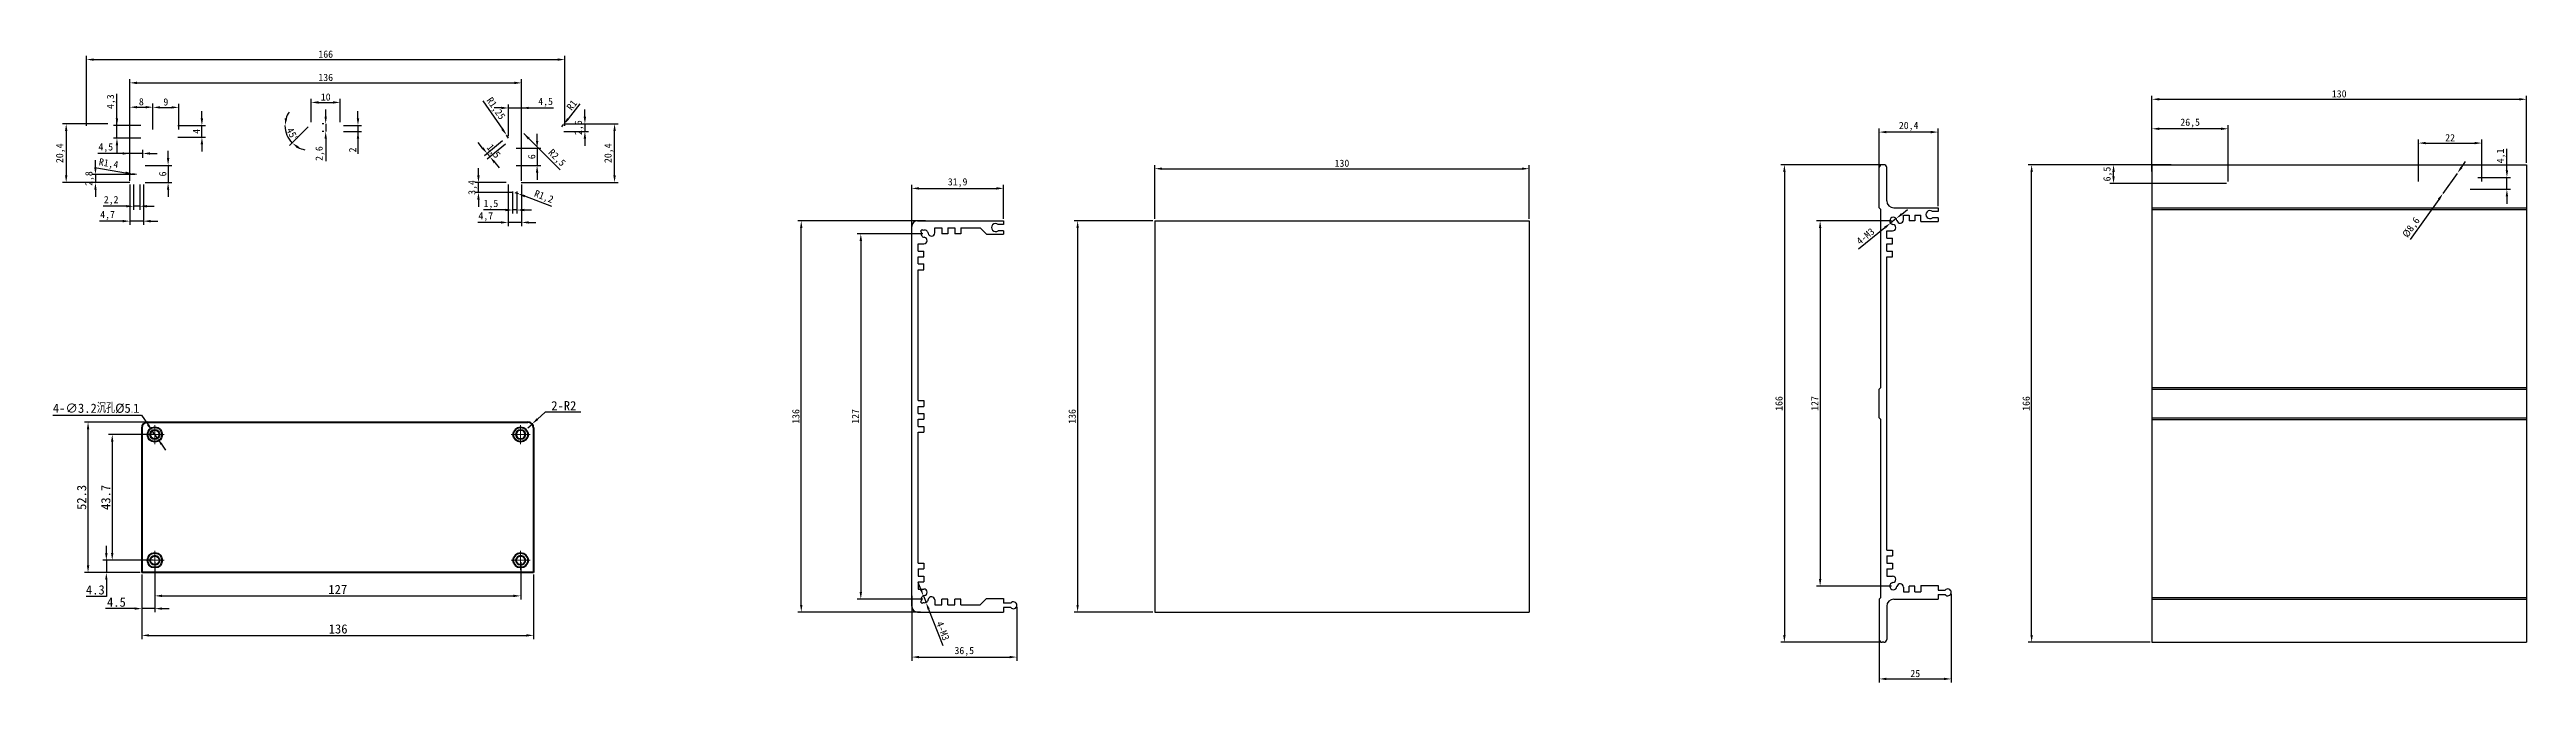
# Model space of a CAD drawing. Header units: millimetres. Extents: x 540 to 1400, y 310 to 530.
import ezdxf

# ---------------------------------------------------------------- set-up
doc = ezdxf.new("R2010")
doc.units = ezdxf.units.MM
doc.linetypes.add('CENTER', pattern=[50.8, 31.75, -6.35, 6.35, -6.35])
doc.layers.add('标注', color=5, linetype='Continuous')
doc.layers.add('绘图层', color=7, linetype='Continuous', lineweight=30)
doc.dimstyles.new('ISO-25', dxfattribs={"dimtxt": 2.5, "dimasz": 2.5, "dimexe": 1.25, "dimexo": 0.625, "dimtad": 1, "dimtxsty": 'Standard', "dimcen": 2.5, "dimadec": 0, "dimazin": 0, "dimtfac": 1, "dimtmove": 0, "dimatfit": 3, "dimfxl": 0, "dimarcsym": 0})
doc.dimstyles.new('面板标注', dxfattribs={"dimtxt": 3.2, "dimasz": 2.5, "dimexe": 1.25, "dimexo": 0.625, "dimtad": 1, "dimtoh": 1, "dimdsep": 46, "dimtxsty": 'Standard', "dimcen": 2.5, "dimclrd": 1, "dimclre": 1, "dimadec": 0, "dimazin": 0, "dimtfac": 1, "dimtmove": 0, "dimatfit": 3, "dimfxl": 0, "dimarcsym": 0})

msp = doc.modelspace()

# ---------------------------------------------------------------- blocks, each defined once
blk = doc.blocks.new('*D32')
at = {"layer": 'Defpoints', "color": 0}
for p in [(576.81, 352.49), (703.81, 352.49), (703.81, 340.11)]:
    blk.add_point(p, dxfattribs=at)
at = {"layer": '标注', "color": 1, "lineweight": -2}
for p, q in [((576.81, 351.87), (576.81, 338.86)), ((703.81, 351.87), (703.81, 338.86)), ((579.31, 340.11), (701.31, 340.11))]:
    blk.add_line(p, q, dxfattribs=at)
at = {"layer": '标注', "color": 1}
for points in [[(579.31, 340.53), (579.31, 339.69), (576.81, 340.11)], [(701.31, 340.53), (701.31, 339.69), (703.81, 340.11)]]:
    blk.add_solid(points, dxfattribs=at)
at = {"layer": '标注', "color": 0, "lineweight": 15, "insert": (640.31, 342.33), "char_height": 3.2, "attachment_point": 5}
blk.add_mtext('127', dxfattribs=at)
blk = doc.blocks.new('*D33')
at = {"layer": 'Defpoints', "color": 0}
for p in [(572.31, 348.19), (708.31, 348.19), (708.31, 326.37)]:
    blk.add_point(p, dxfattribs=at)
at = {"layer": '标注', "color": 1, "lineweight": -2}
for p, q in [((572.31, 347.57), (572.31, 325.12)), ((708.31, 347.57), (708.31, 325.12)), ((574.81, 326.37), (705.81, 326.37))]:
    blk.add_line(p, q, dxfattribs=at)
at = {"layer": '标注', "color": 1}
for points in [[(574.81, 326.79), (574.81, 325.96), (572.31, 326.37)], [(705.81, 326.79), (705.81, 325.96), (708.31, 326.37)]]:
    blk.add_solid(points, dxfattribs=at)
at = {"layer": '标注', "color": 0, "lineweight": 15, "insert": (640.44, 328.6), "char_height": 3.2, "attachment_point": 5}
blk.add_mtext('136', dxfattribs=at)
blk = doc.blocks.new('*D34')
at = {"layer": 'Defpoints', "color": 0}
for p in [(553.63, 400.49), (586.93, 400.49), (572.31, 348.19)]:
    blk.add_point(p, dxfattribs=at)
at = {"layer": '标注', "color": 1, "lineweight": -2}
for p, q in [((586.3, 400.49), (552.38, 400.49)), ((553.63, 350.69), (553.63, 397.99)), ((571.68, 348.19), (552.38, 348.19))]:
    blk.add_line(p, q, dxfattribs=at)
at = {"layer": '标注', "color": 1}
for points in [[(553.21, 397.99), (554.05, 397.99), (553.63, 400.49)], [(553.21, 350.69), (554.05, 350.69), (553.63, 348.19)]]:
    blk.add_solid(points, dxfattribs=at)
at = {"layer": '标注', "color": 0, "lineweight": 15, "insert": (551.4, 374.34), "char_height": 3.2, "attachment_point": 5, "rotation": 90}
blk.add_mtext('52.3', dxfattribs=at)
blk = doc.blocks.new('*D35')
at = {"layer": 'Defpoints', "color": 0}
for p in [(576.81, 396.19), (562.02, 352.49), (576.81, 352.49)]:
    blk.add_point(p, dxfattribs=at)
at = {"layer": '标注', "color": 1, "lineweight": -2}
for p, q in [((576.18, 396.19), (560.77, 396.19)), ((562.02, 393.69), (562.02, 354.99)), ((576.18, 352.49), (560.77, 352.49))]:
    blk.add_line(p, q, dxfattribs=at)
at = {"layer": '标注', "color": 1}
for points in [[(561.6, 393.69), (562.44, 393.69), (562.02, 396.19)], [(561.6, 354.99), (562.44, 354.99), (562.02, 352.49)]]:
    blk.add_solid(points, dxfattribs=at)
at = {"layer": '标注', "color": 0, "lineweight": 15, "insert": (559.79, 374.34), "char_height": 3.2, "attachment_point": 5, "rotation": 90}
blk.add_mtext('43.7', dxfattribs=at)
blk = doc.blocks.new('*D30')
at = {"layer": 'Defpoints', "color": 0}
for p in [(572.31, 348.19), (576.81, 352.49), (572.31, 335.68)]:
    blk.add_point(p, dxfattribs=at)
at = {"layer": '标注', "color": 1, "lineweight": -2}
for p, q in [((572.31, 347.57), (572.31, 334.43)), ((576.81, 351.87), (576.81, 334.43)), ((569.81, 335.68), (559.66, 335.68)), ((576.81, 335.68), (572.31, 335.68)), ((579.31, 335.68), (581.81, 335.68))]:
    blk.add_line(p, q, dxfattribs=at)
at = {"layer": '标注', "color": 1}
for points in [[(569.81, 336.1), (569.81, 335.27), (572.31, 335.68)], [(579.31, 336.1), (579.31, 335.27), (576.81, 335.68)]]:
    blk.add_solid(points, dxfattribs=at)
at = {"layer": '标注', "color": 0, "lineweight": 15, "insert": (563.48, 337.91), "char_height": 3.2, "attachment_point": 5}
blk.add_mtext('4.5', dxfattribs=at)
blk = doc.blocks.new('*D31')
at = {"layer": 'Defpoints', "color": 0}
for p in [(559.98, 348.19), (572.31, 348.19), (576.81, 352.49)]:
    blk.add_point(p, dxfattribs=at)
at = {"layer": '标注', "color": 1, "lineweight": -2}
for p, q in [((559.98, 354.99), (559.98, 357.49)), ((576.18, 352.49), (558.73, 352.49)), ((571.68, 348.19), (558.73, 348.19)), ((559.98, 352.49), (559.98, 348.19)), ((559.98, 345.69), (559.98, 339.95)), ((559.98, 339.95), (552.95, 339.95))]:
    blk.add_line(p, q, dxfattribs=at)
at = {"layer": '标注', "color": 1}
for points in [[(559.56, 354.99), (560.39, 354.99), (559.98, 352.49)], [(559.56, 345.69), (560.39, 345.69), (559.98, 348.19)]]:
    blk.add_solid(points, dxfattribs=at)
at = {"layer": '标注', "color": 0, "lineweight": 15, "insert": (556.15, 342.18), "char_height": 3.2, "attachment_point": 5}
blk.add_mtext('4.3', dxfattribs=at)
blk = doc.blocks.new('*D36')
at = {"layer": 'Defpoints', "color": 0}
for p in [(706.31, 398.49), (707.78, 399.85)]:
    blk.add_point(p, dxfattribs=at)
at = {"layer": '标注', "color": 1, "lineweight": -2}
for p, q in [((706.31, 398.49), (707.78, 399.85)), ((712.29, 404), (709.62, 401.54)), ((724.65, 404), (712.29, 404))]:
    blk.add_line(p, q, dxfattribs=at)
at = {"layer": '标注', "color": 1}
blk.add_solid([(709.34, 401.84), (709.9, 401.23), (707.78, 399.85)], dxfattribs=at)
at = {"layer": '标注', "color": 0, "lineweight": 15, "insert": (718.78, 406.22), "char_height": 3.2, "attachment_point": 5}
blk.add_mtext('2-R2', dxfattribs=at)
blk = doc.blocks.new('*D37')
at = {"layer": 'Defpoints', "color": 0}
for p in [(575.9, 397.51), (577.71, 394.87)]:
    blk.add_point(p, dxfattribs=at)
at = {"layer": '标注', "color": 1, "lineweight": -2}
for p, q in [((541.38, 402.94), (572.16, 402.94)), ((572.16, 402.94), (574.48, 399.57)), ((577.71, 394.87), (575.9, 397.51)), ((579.13, 392.81), (580.55, 390.76))]:
    blk.add_line(p, q, dxfattribs=at)
at = {"layer": '标注', "color": 1}
for points in [[(574.82, 399.8), (574.14, 399.33), (575.9, 397.51)], [(579.47, 393.05), (578.79, 392.58), (577.71, 394.87)]]:
    blk.add_solid(points, dxfattribs=at)
at = {"layer": '标注', "color": 0, "lineweight": 15, "insert": (556.45, 405.27), "char_height": 3.2, "attachment_point": 5}
blk.add_mtext('4-∅3.2{\\Fisocp,gbcbig|c134;沉孔}%%C5{\\Fisocp,gbcbig|c134;.}1', dxfattribs=at)
blk = doc.blocks.new('*D59')
at = {"color": 0, "lineweight": -2}
for p, q in [((553.13, 503.48), (553.13, 527.77)), ((555.63, 526.52), (716.63, 526.52)), ((719.13, 503.48), (719.13, 527.77))]:
    blk.add_line(p, q, dxfattribs=at)
at = {"color": 0}
for points in [[(555.63, 526.93), (555.63, 526.1), (553.13, 526.52)], [(716.63, 526.1), (716.63, 526.93), (719.13, 526.52)]]:
    blk.add_solid(points, dxfattribs=at)
at = {"layer": 'Defpoints', "color": 0}
for p in [(719.13, 526.52), (553.13, 502.86), (719.13, 502.86)]:
    blk.add_point(p, dxfattribs=at)
at = {"color": 0, "insert": (636.13, 528.39), "char_height": 2.5, "attachment_point": 5}
blk.add_mtext('166', dxfattribs=at)
blk = doc.blocks.new('*D60')
at = {"color": 0, "lineweight": -2}
for p, q in [((568.13, 484.38), (568.13, 519.67)), ((570.63, 518.42), (701.63, 518.42)), ((704.13, 484.38), (704.13, 519.67))]:
    blk.add_line(p, q, dxfattribs=at)
at = {"color": 0}
for points in [[(570.63, 518.84), (570.63, 518), (568.13, 518.42)], [(701.63, 518), (701.63, 518.84), (704.13, 518.42)]]:
    blk.add_solid(points, dxfattribs=at)
at = {"layer": 'Defpoints', "color": 0}
for p in [(704.13, 518.42), (568.13, 483.76), (704.13, 483.76)]:
    blk.add_point(p, dxfattribs=at)
at = {"color": 0, "insert": (636.13, 520.3), "char_height": 2.5, "attachment_point": 5}
blk.add_mtext('136', dxfattribs=at)
blk = doc.blocks.new('*D61')
at = {"color": 0, "lineweight": -2}
for p, q in [((631.13, 504.78), (631.13, 512.88)), ((633.63, 511.63), (638.63, 511.63)), ((641.13, 504.78), (641.13, 512.88))]:
    blk.add_line(p, q, dxfattribs=at)
at = {"color": 0}
for points in [[(633.63, 512.05), (633.63, 511.21), (631.13, 511.63)], [(638.63, 511.21), (638.63, 512.05), (641.13, 511.63)]]:
    blk.add_solid(points, dxfattribs=at)
at = {"layer": 'Defpoints', "color": 0}
for p in [(641.13, 511.63), (631.13, 504.16), (641.13, 504.16)]:
    blk.add_point(p, dxfattribs=at)
at = {"color": 0, "insert": (636.13, 513.5), "char_height": 2.5, "attachment_point": 5}
blk.add_mtext('10', dxfattribs=at)
blk = doc.blocks.new('*D62')
at = {"color": 0, "lineweight": -2}
for p, q in [((636.13, 506.66), (636.13, 509.16)), ((635.5, 504.16), (634.88, 504.16)), ((635.5, 501.56), (634.88, 501.56)), ((636.13, 504.16), (636.13, 501.56)), ((636.13, 499.06), (636.13, 491.17))]:
    blk.add_line(p, q, dxfattribs=at)
at = {"color": 0}
for points in [[(635.71, 506.66), (636.54, 506.66), (636.13, 504.16)], [(636.54, 499.06), (635.71, 499.06), (636.13, 501.56)]]:
    blk.add_solid(points, dxfattribs=at)
at = {"layer": 'Defpoints', "color": 0}
for p in [(636.13, 504.16), (636.13, 501.56), (636.13, 501.56)]:
    blk.add_point(p, dxfattribs=at)
at = {"color": 0, "insert": (634.15, 493.86), "char_height": 2.5, "attachment_point": 5, "rotation": 90}
blk.add_mtext('2,6', dxfattribs=at)
blk = doc.blocks.new('*D63')
at = {"color": 0, "lineweight": -2}
blk.add_line((630.08, 503.11), (623.6, 496.63), dxfattribs=at)
for start, end in [(146.36515, 163.18257), (180, 225), (241.81743, 258.63485)]:
    blk.add_arc((630.53, 503.56), 8.55, start, end, dxfattribs=at)
at = {"color": 0}
for points in [[(621.93, 506.09), (622.76, 505.97), (621.98, 503.56)], [(626.74, 496.36), (626.24, 495.69), (624.48, 497.51)]]:
    blk.add_solid(points, dxfattribs=at)
at = {"layer": 'Defpoints', "color": 0}
for p in [(568.73, 503.56), (622.27, 501.34), (630.53, 503.56), (630.53, 503.56), (631.13, 504.16)]:
    blk.add_point(p, dxfattribs=at)
at = {"color": 0, "insert": (624.54, 500.6), "char_height": 2.5, "attachment_point": 5, "rotation": 296.29404}
blk.add_mtext('45%%d', dxfattribs=at)
blk = doc.blocks.new('*D64')
at = {"color": 0, "lineweight": -2}
for p, q in [((568.13, 499.68), (568.13, 511.22)), ((570.63, 509.97), (573.63, 509.97)), ((576.13, 502.18), (576.13, 511.22))]:
    blk.add_line(p, q, dxfattribs=at)
at = {"color": 0}
for points in [[(570.63, 510.39), (570.63, 509.56), (568.13, 509.97)], [(573.63, 509.56), (573.63, 510.39), (576.13, 509.97)]]:
    blk.add_solid(points, dxfattribs=at)
at = {"layer": 'Defpoints', "color": 0}
for p in [(576.13, 509.97), (568.13, 499.06), (576.13, 501.56)]:
    blk.add_point(p, dxfattribs=at)
at = {"color": 0, "insert": (572.13, 511.85), "char_height": 2.5, "attachment_point": 5}
blk.add_mtext('8', dxfattribs=at)
blk = doc.blocks.new('*D65')
at = {"color": 0, "lineweight": -2}
for p, q in [((576.13, 502.18), (576.13, 511.15)), ((578.63, 509.9), (582.63, 509.9)), ((585.13, 502.18), (585.13, 511.15))]:
    blk.add_line(p, q, dxfattribs=at)
at = {"color": 0}
for points in [[(578.63, 510.32), (578.63, 509.49), (576.13, 509.9)], [(582.63, 509.49), (582.63, 510.32), (585.13, 509.9)]]:
    blk.add_solid(points, dxfattribs=at)
at = {"layer": 'Defpoints', "color": 0}
for p in [(585.13, 509.9), (576.13, 501.56), (585.13, 501.56)]:
    blk.add_point(p, dxfattribs=at)
at = {"color": 0, "insert": (580.63, 511.78), "char_height": 2.5, "attachment_point": 5}
blk.add_mtext('9', dxfattribs=at)
blk = doc.blocks.new('*D66')
at = {"color": 0, "lineweight": -2}
for p, q in [((593.15, 506.06), (593.15, 508.56)), ((584.75, 503.56), (594.4, 503.56)), ((584.75, 499.56), (594.4, 499.56)), ((593.15, 499.56), (593.15, 503.56)), ((593.15, 497.06), (593.15, 494.56))]:
    blk.add_line(p, q, dxfattribs=at)
at = {"color": 0}
for points in [[(592.73, 506.06), (593.56, 506.06), (593.15, 503.56)], [(593.56, 497.06), (592.73, 497.06), (593.15, 499.56)]]:
    blk.add_solid(points, dxfattribs=at)
at = {"layer": 'Defpoints', "color": 0}
for p in [(584.13, 503.56), (584.13, 499.56), (593.15, 503.56)]:
    blk.add_point(p, dxfattribs=at)
at = {"color": 0, "insert": (591.27, 501.56), "char_height": 2.5, "attachment_point": 5, "rotation": 90}
blk.add_mtext('4', dxfattribs=at)
blk = doc.blocks.new('*D67')
at = {"color": 0, "lineweight": -2}
for p, q in [((568.13, 493.88), (557.04, 493.88)), ((565.63, 493.88), (563.13, 493.88)), ((568.13, 492.38), (568.13, 495.13)), ((572.63, 493.88), (568.13, 493.88)), ((572.63, 492.38), (572.63, 495.13)), ((575.13, 493.88), (577.63, 493.88))]:
    blk.add_line(p, q, dxfattribs=at)
at = {"color": 0}
for points in [[(565.63, 493.47), (565.63, 494.3), (568.13, 493.88)], [(575.13, 494.3), (575.13, 493.47), (572.63, 493.88)]]:
    blk.add_solid(points, dxfattribs=at)
at = {"layer": 'Defpoints', "color": 0}
for p in [(568.13, 493.88), (568.13, 491.76), (572.63, 491.76)]:
    blk.add_point(p, dxfattribs=at)
at = {"color": 0, "insert": (559.78, 495.85), "char_height": 2.5, "attachment_point": 5}
blk.add_mtext('4,5', dxfattribs=at)
blk = doc.blocks.new('*D68')
at = {"color": 0, "lineweight": -2}
for p, q in [((581.42, 492.26), (581.42, 494.76)), ((573.45, 489.76), (582.67, 489.76)), ((573.45, 483.76), (582.67, 483.76)), ((581.42, 489.76), (581.42, 483.76)), ((581.42, 481.26), (581.42, 478.76))]:
    blk.add_line(p, q, dxfattribs=at)
at = {"color": 0}
for points in [[(581, 492.26), (581.83, 492.26), (581.42, 489.76)], [(581.83, 481.26), (581, 481.26), (581.42, 483.76)]]:
    blk.add_solid(points, dxfattribs=at)
at = {"layer": 'Defpoints', "color": 0}
for p in [(572.83, 489.76), (572.83, 483.76), (581.42, 483.76)]:
    blk.add_point(p, dxfattribs=at)
at = {"color": 0, "insert": (579.54, 486.76), "char_height": 2.5, "attachment_point": 5, "rotation": 90}
blk.add_mtext('6', dxfattribs=at)
blk = doc.blocks.new('*D69')
at = {"color": 0, "lineweight": -2}
for p, q in [((568.13, 483.13), (568.13, 469.11)), ((572.83, 483.13), (572.83, 469.11)), ((565.63, 470.36), (557.64, 470.36)), ((572.83, 470.36), (568.13, 470.36)), ((575.33, 470.36), (577.83, 470.36))]:
    blk.add_line(p, q, dxfattribs=at)
at = {"color": 0}
for points in [[(565.63, 469.94), (565.63, 470.78), (568.13, 470.36)], [(575.33, 470.78), (575.33, 469.94), (572.83, 470.36)]]:
    blk.add_solid(points, dxfattribs=at)
at = {"layer": 'Defpoints', "color": 0}
for p in [(568.13, 483.76), (572.83, 483.76), (568.13, 470.36)]:
    blk.add_point(p, dxfattribs=at)
at = {"color": 0, "insert": (560.39, 472.33), "char_height": 2.5, "attachment_point": 5}
blk.add_mtext('4,7', dxfattribs=at)
blk = doc.blocks.new('*D70')
at = {"color": 0, "lineweight": -2}
for p, q in [((569.38, 483.13), (569.38, 474.29)), ((571.58, 483.13), (571.58, 474.29)), ((566.88, 475.54), (558.89, 475.54)), ((571.58, 475.54), (569.38, 475.54)), ((574.08, 475.54), (576.58, 475.54))]:
    blk.add_line(p, q, dxfattribs=at)
at = {"color": 0}
for points in [[(566.88, 475.13), (566.88, 475.96), (569.38, 475.54)], [(574.08, 475.96), (574.08, 475.13), (571.58, 475.54)]]:
    blk.add_solid(points, dxfattribs=at)
at = {"layer": 'Defpoints', "color": 0}
for p in [(569.38, 483.76), (571.58, 483.76), (569.38, 475.54)]:
    blk.add_point(p, dxfattribs=at)
at = {"color": 0, "insert": (561.64, 477.52), "char_height": 2.5, "attachment_point": 5}
blk.add_mtext('2,2', dxfattribs=at)
blk = doc.blocks.new('*D71')
at = {"color": 0, "lineweight": -2}
for p, q in [((556.19, 489.06), (556.19, 491.56)), ((569.85, 486.56), (554.94, 486.56)), ((567.5, 483.76), (554.94, 483.76)), ((556.19, 486.56), (556.19, 483.76)), ((556.19, 481.26), (556.19, 478.76))]:
    blk.add_line(p, q, dxfattribs=at)
at = {"color": 0}
for points in [[(555.78, 489.06), (556.61, 489.06), (556.19, 486.56)], [(556.61, 481.26), (555.78, 481.26), (556.19, 483.76)]]:
    blk.add_solid(points, dxfattribs=at)
at = {"layer": 'Defpoints', "color": 0}
for p in [(556.19, 483.76), (568.13, 483.76), (570.48, 486.56)]:
    blk.add_point(p, dxfattribs=at)
at = {"color": 0, "insert": (554.22, 485.16), "char_height": 2.5, "attachment_point": 5, "rotation": 90}
blk.add_mtext('2,8', dxfattribs=at)
blk = doc.blocks.new('*D72')
at = {"color": 0, "lineweight": -2}
for p, q in [((556.67, 488.86), (566.63, 487.2)), ((570.48, 486.56), (569.09, 486.79))]:
    blk.add_line(p, q, dxfattribs=at)
at = {"color": 0}
blk.add_solid([(566.56, 486.79), (566.7, 487.61), (569.09, 486.79)], dxfattribs=at)
at = {"layer": 'Defpoints', "color": 0}
for p in [(569.09, 486.79), (570.48, 486.56)]:
    blk.add_point(p, dxfattribs=at)
at = {"color": 0, "insert": (560.74, 490.18), "char_height": 2.5, "attachment_point": 5, "rotation": 350.50984}
blk.add_mtext('R1,4', dxfattribs=at)
blk = doc.blocks.new('*D73')
at = {"color": 0, "lineweight": -2}
for p, q in [((563.66, 503.56), (563.66, 514.63)), ((563.66, 506.06), (563.66, 508.56)), ((572, 503.56), (562.41, 503.56)), ((572, 499.26), (562.41, 499.26)), ((563.66, 499.26), (563.66, 503.56)), ((563.66, 496.76), (563.66, 494.26))]:
    blk.add_line(p, q, dxfattribs=at)
at = {"color": 0}
for points in [[(563.24, 506.06), (564.07, 506.06), (563.66, 503.56)], [(564.07, 496.76), (563.24, 496.76), (563.66, 499.26)]]:
    blk.add_solid(points, dxfattribs=at)
at = {"layer": 'Defpoints', "color": 0}
for p in [(563.66, 503.56), (572.63, 503.56), (572.63, 499.26)]:
    blk.add_point(p, dxfattribs=at)
at = {"color": 0, "insert": (561.69, 511.89), "char_height": 2.5, "attachment_point": 5, "rotation": 90}
blk.add_mtext('4,3', dxfattribs=at)
blk = doc.blocks.new('*D74')
at = {"color": 0, "lineweight": -2}
blk.add_line((704.86, 500.82), (717.47, 488.19), dxfattribs=at)
at = {"color": 0}
blk.add_solid([(706.92, 499.35), (706.33, 498.76), (704.86, 500.82)], dxfattribs=at)
at = {"layer": 'Defpoints', "color": 0}
for p in [(704.86, 500.82), (706.63, 499.06)]:
    blk.add_point(p, dxfattribs=at)
at = {"color": 0, "insert": (716.22, 492.24), "char_height": 2.5, "attachment_point": 5, "rotation": 314.96271}
blk.add_mtext('R2,5', dxfattribs=at)
blk = doc.blocks.new('*D75')
at = {"color": 0, "lineweight": -2}
for p, q in [((724.3, 511.19), (720.26, 505.93)), ((718.13, 503.16), (718.73, 503.95))]:
    blk.add_line(p, q, dxfattribs=at)
at = {"color": 0}
blk.add_solid([(719.93, 506.19), (720.59, 505.68), (718.73, 503.95)], dxfattribs=at)
at = {"layer": 'Defpoints', "color": 0}
for p in [(718.13, 503.16), (718.73, 503.95)]:
    blk.add_point(p, dxfattribs=at)
at = {"color": 0, "insert": (721.55, 510.7), "char_height": 2.5, "attachment_point": 5, "rotation": 52.47347}
blk.add_mtext('R1', dxfattribs=at)
blk = doc.blocks.new('*D76')
at = {"color": 0, "lineweight": -2}
for p, q in [((726.11, 506.66), (726.11, 509.16)), ((718.75, 504.16), (727.36, 504.16)), ((718.75, 501.56), (727.36, 501.56)), ((726.11, 504.16), (726.11, 501.56)), ((726.11, 499.06), (726.11, 496.56))]:
    blk.add_line(p, q, dxfattribs=at)
at = {"color": 0}
for points in [[(725.69, 506.66), (726.52, 506.66), (726.11, 504.16)], [(726.52, 499.06), (725.69, 499.06), (726.11, 501.56)]]:
    blk.add_solid(points, dxfattribs=at)
at = {"layer": 'Defpoints', "color": 0}
for p in [(718.13, 504.16), (718.13, 501.56), (726.11, 501.56)]:
    blk.add_point(p, dxfattribs=at)
at = {"color": 0, "insert": (724.14, 502.86), "char_height": 2.5, "attachment_point": 5, "rotation": 90}
blk.add_mtext('2,6', dxfattribs=at)
blk = doc.blocks.new('*D77')
at = {"color": 0, "lineweight": -2}
for p, q in [((647.33, 506.06), (647.33, 508.56)), ((642.35, 503.56), (648.58, 503.56)), ((642.35, 501.56), (648.58, 501.56)), ((647.33, 503.56), (647.33, 501.56)), ((647.33, 501.56), (647.33, 493.8)), ((647.33, 499.06), (647.33, 496.56))]:
    blk.add_line(p, q, dxfattribs=at)
at = {"color": 0}
for points in [[(646.92, 506.06), (647.75, 506.06), (647.33, 503.56)], [(647.75, 499.06), (646.92, 499.06), (647.33, 501.56)]]:
    blk.add_solid(points, dxfattribs=at)
at = {"layer": 'Defpoints', "color": 0}
for p in [(641.73, 503.56), (641.73, 501.56), (647.33, 501.56)]:
    blk.add_point(p, dxfattribs=at)
at = {"color": 0, "insert": (645.46, 495.1), "char_height": 2.5, "attachment_point": 5, "rotation": 90}
blk.add_mtext('2', dxfattribs=at)
blk = doc.blocks.new('*D78')
at = {"color": 0, "lineweight": -2}
for p, q in [((690.7, 512.14), (697.49, 502.34)), ((699.63, 499.26), (698.91, 500.28))]:
    blk.add_line(p, q, dxfattribs=at)
at = {"color": 0}
blk.add_solid([(697.15, 502.1), (697.83, 502.58), (698.91, 500.28)], dxfattribs=at)
at = {"layer": 'Defpoints', "color": 0}
for p in [(698.91, 500.28), (699.63, 499.26)]:
    blk.add_point(p, dxfattribs=at)
at = {"color": 0, "insert": (695, 509.39), "char_height": 2.5, "attachment_point": 5, "rotation": 304.72826}
blk.add_mtext('R1,25', dxfattribs=at)
blk = doc.blocks.new('*D79')
at = {"color": 0, "lineweight": -2}
for p, q in [((709.52, 498.26), (709.52, 500.76)), ((702.25, 495.76), (710.77, 495.76)), ((709.52, 495.76), (709.52, 489.76)), ((702.25, 489.76), (710.77, 489.76)), ((709.52, 487.26), (709.52, 484.76))]:
    blk.add_line(p, q, dxfattribs=at)
at = {"color": 0}
for points in [[(709.11, 498.26), (709.94, 498.26), (709.52, 495.76)], [(709.94, 487.26), (709.11, 487.26), (709.52, 489.76)]]:
    blk.add_solid(points, dxfattribs=at)
at = {"layer": 'Defpoints', "color": 0}
for p in [(701.63, 495.76), (701.63, 489.76), (709.52, 489.76)]:
    blk.add_point(p, dxfattribs=at)
at = {"color": 0, "insert": (707.65, 492.76), "char_height": 2.5, "attachment_point": 5, "rotation": 90}
blk.add_mtext('6', dxfattribs=at)
blk = doc.blocks.new('*D80')
at = {"color": 0, "lineweight": -2}
for p, q in [((699.43, 483.13), (699.43, 468.66)), ((704.13, 483.13), (704.13, 468.66)), ((696.93, 469.91), (688.94, 469.91)), ((704.13, 469.91), (699.43, 469.91)), ((706.63, 469.91), (709.13, 469.91))]:
    blk.add_line(p, q, dxfattribs=at)
at = {"color": 0}
for points in [[(696.93, 469.5), (696.93, 470.33), (699.43, 469.91)], [(706.63, 470.33), (706.63, 469.5), (704.13, 469.91)]]:
    blk.add_solid(points, dxfattribs=at)
at = {"layer": 'Defpoints', "color": 0}
for p in [(699.43, 483.76), (704.13, 483.76), (699.43, 469.91)]:
    blk.add_point(p, dxfattribs=at)
at = {"color": 0, "insert": (691.69, 471.88), "char_height": 2.5, "attachment_point": 5}
blk.add_mtext('4,7', dxfattribs=at)
blk = doc.blocks.new('*D81')
at = {"color": 0, "lineweight": -2}
for p, q in [((698.53, 474.24), (690.93, 474.24)), ((701.03, 480.67), (701.03, 472.99)), ((702.53, 474.24), (701.03, 474.24)), ((702.53, 480.67), (702.53, 472.99)), ((705.03, 474.24), (707.53, 474.24))]:
    blk.add_line(p, q, dxfattribs=at)
at = {"color": 0}
for points in [[(698.53, 473.82), (698.53, 474.65), (701.03, 474.24)], [(705.03, 474.65), (705.03, 473.82), (702.53, 474.24)]]:
    blk.add_solid(points, dxfattribs=at)
at = {"layer": 'Defpoints', "color": 0}
for p in [(701.03, 481.29), (701.03, 474.24), (702.53, 481.29)]:
    blk.add_point(p, dxfattribs=at)
at = {"color": 0, "insert": (693.48, 476.21), "char_height": 2.5, "attachment_point": 5}
blk.add_mtext('1,5', dxfattribs=at)
blk = doc.blocks.new('*D82')
at = {"color": 0, "lineweight": -2}
for p, q in [((701.78, 480.36), (702.9, 479.93)), ((714.58, 475.48), (705.23, 479.04))]:
    blk.add_line(p, q, dxfattribs=at)
at = {"color": 0}
blk.add_solid([(705.38, 479.43), (705.09, 478.65), (702.9, 479.93)], dxfattribs=at)
at = {"layer": 'Defpoints', "color": 0}
for p in [(701.78, 480.36), (702.9, 479.93)]:
    blk.add_point(p, dxfattribs=at)
at = {"color": 0, "insert": (711.78, 478.66), "char_height": 2.5, "attachment_point": 5, "rotation": 339.15651}
blk.add_mtext('R1,2', dxfattribs=at)
blk = doc.blocks.new('*D83')
at = {"color": 0, "lineweight": -2}
for p, q in [((698.8, 483.76), (687.9, 483.76)), ((689.15, 486.26), (689.15, 488.76)), ((689.15, 480.36), (689.15, 483.76)), ((701.15, 480.36), (687.9, 480.36)), ((689.15, 477.86), (689.15, 475.36))]:
    blk.add_line(p, q, dxfattribs=at)
at = {"color": 0}
for points in [[(688.73, 486.26), (689.57, 486.26), (689.15, 483.76)], [(689.57, 477.86), (688.73, 477.86), (689.15, 480.36)]]:
    blk.add_solid(points, dxfattribs=at)
at = {"layer": 'Defpoints', "color": 0}
for p in [(689.15, 483.76), (699.43, 483.76), (701.78, 480.36)]:
    blk.add_point(p, dxfattribs=at)
at = {"color": 0, "insert": (687.18, 482.06), "char_height": 2.5, "attachment_point": 5, "rotation": 90}
blk.add_mtext('3,4', dxfattribs=at)
blk = doc.blocks.new('*D84')
at = {"color": 0, "lineweight": -2}
for p, q in [((690.6, 495.78), (689, 497.7)), ((697.51, 498.28), (691.25, 493.06)), ((693.19, 492.68), (692.21, 493.86)), ((698.49, 497.1), (692.23, 491.88)), ((694.79, 490.76), (696.39, 488.84))]:
    blk.add_line(p, q, dxfattribs=at)
at = {"color": 0}
for points in [[(690.28, 495.51), (690.92, 496.04), (692.21, 493.86)], [(695.11, 491.03), (694.47, 490.49), (693.19, 492.68)]]:
    blk.add_solid(points, dxfattribs=at)
at = {"layer": 'Defpoints', "color": 0}
for p in [(692.21, 493.86), (697.99, 498.68), (698.97, 497.51)]:
    blk.add_point(p, dxfattribs=at)
at = {"color": 0, "insert": (694.21, 494.53), "char_height": 2.5, "attachment_point": 5, "rotation": 309.8513}
blk.add_mtext('1,5', dxfattribs=at)
blk = doc.blocks.new('*D85')
at = {"color": 0, "lineweight": -2}
for p, q in [((718.75, 504.16), (737.66, 504.16)), ((736.41, 486.26), (736.41, 501.66)), ((704.03, 483.76), (737.66, 483.76))]:
    blk.add_line(p, q, dxfattribs=at)
at = {"color": 0}
for points in [[(736.83, 501.66), (735.99, 501.66), (736.41, 504.16)], [(735.99, 486.26), (736.83, 486.26), (736.41, 483.76)]]:
    blk.add_solid(points, dxfattribs=at)
at = {"layer": 'Defpoints', "color": 0}
for p in [(718.13, 504.16), (736.41, 504.16), (703.4, 483.76)]:
    blk.add_point(p, dxfattribs=at)
at = {"color": 0, "insert": (734.44, 493.96), "char_height": 2.5, "attachment_point": 5, "rotation": 90}
blk.add_mtext('20,4', dxfattribs=at)
blk = doc.blocks.new('*D86')
at = {"color": 0, "lineweight": -2}
for p, q in [((697.13, 509.7), (694.63, 509.7)), ((699.63, 499.88), (699.63, 510.95)), ((699.63, 509.7), (704.13, 509.7)), ((704.13, 499.68), (704.13, 510.95)), ((704.13, 509.7), (715.2, 509.7)), ((706.63, 509.7), (709.13, 509.7))]:
    blk.add_line(p, q, dxfattribs=at)
at = {"color": 0}
for points in [[(697.13, 509.29), (697.13, 510.12), (699.63, 509.7)], [(706.63, 510.12), (706.63, 509.29), (704.13, 509.7)]]:
    blk.add_solid(points, dxfattribs=at)
at = {"layer": 'Defpoints', "color": 0}
for p in [(704.13, 509.7), (699.63, 499.26), (704.13, 499.06)]:
    blk.add_point(p, dxfattribs=at)
at = {"color": 0, "insert": (712.46, 511.67), "char_height": 2.5, "attachment_point": 5}
blk.add_mtext('4,5', dxfattribs=at)
blk = doc.blocks.new('*D87')
at = {"color": 0, "lineweight": -2}
for p, q in [((560.5, 504.16), (544.79, 504.16)), ((546.04, 501.66), (546.04, 486.26)), ((568.13, 483.76), (544.79, 483.76))]:
    blk.add_line(p, q, dxfattribs=at)
at = {"color": 0}
for points in [[(546.46, 501.66), (545.62, 501.66), (546.04, 504.16)], [(545.62, 486.26), (546.46, 486.26), (546.04, 483.76)]]:
    blk.add_solid(points, dxfattribs=at)
at = {"layer": 'Defpoints', "color": 0}
for p in [(561.13, 504.16), (546.04, 483.76), (568.75, 483.76)]:
    blk.add_point(p, dxfattribs=at)
at = {"color": 0, "insert": (544.07, 493.96), "char_height": 2.5, "attachment_point": 5, "rotation": 90}
blk.add_mtext('20,4', dxfattribs=at)
blk = doc.blocks.new('*D89')
at = {"color": 0, "lineweight": -2}
for p, q in [((839.56, 468.04), (839.56, 482.99)), ((842.06, 481.74), (868.96, 481.74)), ((871.46, 471.11), (871.46, 482.99))]:
    blk.add_line(p, q, dxfattribs=at)
at = {"color": 0}
for points in [[(842.06, 482.16), (842.06, 481.33), (839.56, 481.74)], [(868.96, 481.33), (868.96, 482.16), (871.46, 481.74)]]:
    blk.add_solid(points, dxfattribs=at)
at = {"layer": 'Defpoints', "color": 0}
for p in [(871.46, 481.74), (839.56, 467.41), (871.46, 470.48)]:
    blk.add_point(p, dxfattribs=at)
at = {"color": 0, "insert": (855.51, 483.71), "char_height": 2.5, "attachment_point": 5}
blk.add_mtext('31,9', dxfattribs=at)
blk = doc.blocks.new('*D90')
at = {"color": 0, "lineweight": -2}
for p, q in [((839.56, 340.12), (839.56, 317.58)), ((876.06, 336.21), (876.06, 317.58)), ((842.06, 318.83), (873.56, 318.83))]:
    blk.add_line(p, q, dxfattribs=at)
at = {"color": 0}
for points in [[(842.06, 319.25), (842.06, 318.42), (839.56, 318.83)], [(873.56, 318.42), (873.56, 319.25), (876.06, 318.83)]]:
    blk.add_solid(points, dxfattribs=at)
at = {"layer": 'Defpoints', "color": 0}
for p in [(839.56, 340.75), (876.06, 336.83), (876.06, 318.83)]:
    blk.add_point(p, dxfattribs=at)
at = {"color": 0, "insert": (857.81, 320.8), "char_height": 2.5, "attachment_point": 5}
blk.add_mtext('36,5', dxfattribs=at)
blk = doc.blocks.new('*D91')
at = {"color": 0, "lineweight": -2}
for p, q in [((843.44, 465.98), (820.64, 465.98)), ((821.89, 463.48), (821.89, 341.48)), ((843.44, 338.98), (820.64, 338.98))]:
    blk.add_line(p, q, dxfattribs=at)
at = {"color": 0}
for points in [[(822.31, 463.48), (821.47, 463.48), (821.89, 465.98)], [(821.47, 341.48), (822.31, 341.48), (821.89, 338.98)]]:
    blk.add_solid(points, dxfattribs=at)
at = {"layer": 'Defpoints', "color": 0}
for p in [(844.06, 465.98), (821.89, 338.98), (844.06, 338.98)]:
    blk.add_point(p, dxfattribs=at)
at = {"color": 0, "insert": (820.01, 402.48), "char_height": 2.5, "attachment_point": 5, "rotation": 90}
blk.add_mtext('127', dxfattribs=at)
blk = doc.blocks.new('*D92')
at = {"color": 0, "lineweight": -2}
for p, q in [((844.4, 470.48), (799.97, 470.48)), ((801.22, 336.98), (801.22, 467.98)), ((842.65, 334.48), (799.97, 334.48))]:
    blk.add_line(p, q, dxfattribs=at)
at = {"color": 0}
for points in [[(801.63, 467.98), (800.8, 467.98), (801.22, 470.48)], [(800.8, 336.98), (801.63, 336.98), (801.22, 334.48)]]:
    blk.add_solid(points, dxfattribs=at)
at = {"layer": 'Defpoints', "color": 0}
for p in [(801.22, 470.48), (845.03, 470.48), (843.28, 334.48)]:
    blk.add_point(p, dxfattribs=at)
at = {"color": 0, "insert": (799.34, 402.48), "char_height": 2.5, "attachment_point": 5, "rotation": 90}
blk.add_mtext('136', dxfattribs=at)
blk = doc.blocks.new('*D93')
at = {"color": 0, "lineweight": -2}
for p, q in [((842.7, 342.48), (841.79, 344.81)), ((843.61, 340.15), (844.52, 337.82)), ((845.43, 335.49), (850.34, 322.9))]:
    blk.add_line(p, q, dxfattribs=at)
at = {"color": 0}
for points in [[(842.31, 342.33), (843.09, 342.63), (843.61, 340.15)], [(845.82, 335.64), (845.04, 335.34), (844.52, 337.82)]]:
    blk.add_solid(points, dxfattribs=at)
at = {"layer": 'Defpoints', "color": 0}
for p in [(843.61, 340.15), (844.52, 337.82)]:
    blk.add_point(p, dxfattribs=at)
at = {"color": 0, "insert": (850.39, 327.93), "char_height": 2.5, "attachment_point": 5, "rotation": 291.31095}
blk.add_mtext('4-M3', dxfattribs=at)
blk = doc.blocks.new('*D94')
at = {"color": 0, "lineweight": -2}
for p, q in [((923.28, 470.48), (895.9, 470.48)), ((897.15, 467.98), (897.15, 336.98)), ((923.28, 334.48), (895.9, 334.48))]:
    blk.add_line(p, q, dxfattribs=at)
at = {"color": 0}
for points in [[(897.57, 467.98), (896.74, 467.98), (897.15, 470.48)], [(896.74, 336.98), (897.57, 336.98), (897.15, 334.48)]]:
    blk.add_solid(points, dxfattribs=at)
at = {"layer": 'Defpoints', "color": 0}
for p in [(923.91, 470.48), (897.15, 334.48), (923.91, 334.48)]:
    blk.add_point(p, dxfattribs=at)
at = {"color": 0, "insert": (895.28, 402.48), "char_height": 2.5, "attachment_point": 5, "rotation": 90}
blk.add_mtext('136', dxfattribs=at)
blk = doc.blocks.new('*D95')
at = {"color": 0, "lineweight": -2}
for p, q in [((923.91, 471.11), (923.91, 489.84)), ((926.41, 488.59), (1051.41, 488.59)), ((1053.91, 471.11), (1053.91, 489.84))]:
    blk.add_line(p, q, dxfattribs=at)
at = {"color": 0}
for points in [[(926.41, 489.01), (926.41, 488.18), (923.91, 488.59)], [(1051.41, 488.18), (1051.41, 489.01), (1053.91, 488.59)]]:
    blk.add_solid(points, dxfattribs=at)
at = {"layer": 'Defpoints', "color": 0}
for p in [(1053.91, 488.59), (923.91, 470.48), (1053.91, 470.48)]:
    blk.add_point(p, dxfattribs=at)
at = {"color": 0, "insert": (988.91, 490.47), "char_height": 2.5, "attachment_point": 5}
blk.add_mtext('130', dxfattribs=at)
blk = doc.blocks.new('*D97')
at = {"color": 0, "lineweight": -2}
for p, q in [((1270.11, 490.6), (1270.11, 513.97)), ((1272.61, 512.72), (1397.61, 512.72)), ((1400.11, 490.6), (1400.11, 513.97))]:
    blk.add_line(p, q, dxfattribs=at)
at = {"color": 0}
for points in [[(1272.61, 513.14), (1272.61, 512.31), (1270.11, 512.72)], [(1397.61, 512.31), (1397.61, 513.14), (1400.11, 512.72)]]:
    blk.add_solid(points, dxfattribs=at)
at = {"layer": 'Defpoints', "color": 0}
for p in [(1400.11, 512.72), (1270.11, 489.98), (1400.11, 489.98)]:
    blk.add_point(p, dxfattribs=at)
at = {"color": 0, "insert": (1335.11, 514.6), "char_height": 2.5, "attachment_point": 5}
blk.add_mtext('130', dxfattribs=at)
blk = doc.blocks.new('*D98')
at = {"color": 0, "lineweight": -2}
for p, q in [((1176.12, 489.98), (1141.26, 489.98)), ((1142.51, 487.48), (1142.51, 326.48)), ((1176.12, 323.98), (1141.26, 323.98))]:
    blk.add_line(p, q, dxfattribs=at)
at = {"color": 0}
for points in [[(1142.92, 487.48), (1142.09, 487.48), (1142.51, 489.98)], [(1142.09, 326.48), (1142.92, 326.48), (1142.51, 323.98)]]:
    blk.add_solid(points, dxfattribs=at)
at = {"layer": 'Defpoints', "color": 0}
for p in [(1176.74, 489.98), (1142.51, 323.98), (1176.74, 323.98)]:
    blk.add_point(p, dxfattribs=at)
at = {"color": 0, "insert": (1140.63, 406.98), "char_height": 2.5, "attachment_point": 5, "rotation": 90}
blk.add_mtext('166', dxfattribs=at)
blk = doc.blocks.new('*D99')
at = {"color": 0, "lineweight": -2}
for p, q in [((1179.72, 470.48), (1153.67, 470.48)), ((1154.92, 467.98), (1154.92, 345.98)), ((1179.72, 343.48), (1153.67, 343.48))]:
    blk.add_line(p, q, dxfattribs=at)
at = {"color": 0}
for points in [[(1155.34, 467.98), (1154.51, 467.98), (1154.92, 470.48)], [(1154.51, 345.98), (1155.34, 345.98), (1154.92, 343.48)]]:
    blk.add_solid(points, dxfattribs=at)
at = {"layer": 'Defpoints', "color": 0}
for p in [(1180.34, 470.48), (1154.92, 343.48), (1180.34, 343.48)]:
    blk.add_point(p, dxfattribs=at)
at = {"color": 0, "insert": (1153.05, 406.98), "char_height": 2.5, "attachment_point": 5, "rotation": 90}
blk.add_mtext('127', dxfattribs=at)
blk = doc.blocks.new('*D100')
at = {"color": 0, "lineweight": -2}
for p, q in [((1269.49, 489.98), (1227.09, 489.98)), ((1228.34, 326.48), (1228.34, 487.48)), ((1269.49, 323.98), (1227.09, 323.98))]:
    blk.add_line(p, q, dxfattribs=at)
at = {"color": 0}
for points in [[(1228.75, 487.48), (1227.92, 487.48), (1228.34, 489.98)], [(1227.92, 326.48), (1228.75, 326.48), (1228.34, 323.98)]]:
    blk.add_solid(points, dxfattribs=at)
at = {"layer": 'Defpoints', "color": 0}
for p in [(1228.34, 489.98), (1270.11, 489.98), (1270.11, 323.98)]:
    blk.add_point(p, dxfattribs=at)
at = {"color": 0, "insert": (1226.46, 406.98), "char_height": 2.5, "attachment_point": 5, "rotation": 90}
blk.add_mtext('166', dxfattribs=at)
blk = doc.blocks.new('*D101')
at = {"color": 0, "lineweight": -2}
for p, q in [((1200.44, 340.7), (1200.44, 309.99)), ((1175.44, 327.94), (1175.44, 309.99)), ((1177.94, 311.24), (1197.94, 311.24))]:
    blk.add_line(p, q, dxfattribs=at)
at = {"color": 0}
for points in [[(1177.94, 311.66), (1177.94, 310.83), (1175.44, 311.24)], [(1197.94, 310.83), (1197.94, 311.66), (1200.44, 311.24)]]:
    blk.add_solid(points, dxfattribs=at)
at = {"layer": 'Defpoints', "color": 0}
for p in [(1200.44, 341.33), (1175.44, 328.57), (1200.44, 311.24)]:
    blk.add_point(p, dxfattribs=at)
at = {"color": 0, "insert": (1187.94, 313.12), "char_height": 2.5, "attachment_point": 5}
blk.add_mtext('25', dxfattribs=at)
blk = doc.blocks.new('*D102')
at = {"color": 0, "lineweight": -2}
for p, q in [((1175.44, 487.12), (1175.44, 502.57)), ((1193.34, 501.32), (1177.94, 501.32)), ((1195.84, 475.6), (1195.84, 502.57))]:
    blk.add_line(p, q, dxfattribs=at)
at = {"color": 0}
for points in [[(1177.94, 501.74), (1177.94, 500.9), (1175.44, 501.32)], [(1193.34, 500.9), (1193.34, 501.74), (1195.84, 501.32)]]:
    blk.add_solid(points, dxfattribs=at)
at = {"layer": 'Defpoints', "color": 0}
for p in [(1175.44, 501.32), (1175.44, 486.49), (1195.84, 474.98)]:
    blk.add_point(p, dxfattribs=at)
at = {"color": 0, "insert": (1185.64, 503.29), "char_height": 2.5, "attachment_point": 5}
blk.add_mtext('20,4', dxfattribs=at)
blk = doc.blocks.new('*D103')
at = {"color": 0, "lineweight": -2}
for p, q in [((1183.27, 472.82), (1185.22, 474.38)), ((1168.19, 460.74), (1177.42, 468.13)), ((1181.32, 471.26), (1179.37, 469.69))]:
    blk.add_line(p, q, dxfattribs=at)
at = {"color": 0}
for points in [[(1183.01, 473.15), (1183.53, 472.5), (1181.32, 471.26)], [(1177.68, 467.81), (1177.16, 468.46), (1179.37, 469.69)]]:
    blk.add_solid(points, dxfattribs=at)
at = {"layer": 'Defpoints', "color": 0}
for p in [(1179.37, 469.69), (1181.32, 471.26)]:
    blk.add_point(p, dxfattribs=at)
at = {"color": 0, "insert": (1170.65, 465.11), "char_height": 2.5, "attachment_point": 5, "rotation": 38.70468}
blk.add_mtext('4-M3', dxfattribs=at)
blk = doc.blocks.new('*D104')
at = {"color": 0, "lineweight": -2}
for p, q in [((1270.11, 487.56), (1270.11, 503.71)), ((1294.11, 502.46), (1272.61, 502.46)), ((1296.61, 484.1), (1296.61, 503.71))]:
    blk.add_line(p, q, dxfattribs=at)
at = {"color": 0}
for points in [[(1272.61, 502.88), (1272.61, 502.05), (1270.11, 502.46)], [(1294.11, 502.05), (1294.11, 502.88), (1296.61, 502.46)]]:
    blk.add_solid(points, dxfattribs=at)
at = {"layer": 'Defpoints', "color": 0}
for p in [(1270.11, 502.46), (1270.11, 486.94), (1296.61, 483.48)]:
    blk.add_point(p, dxfattribs=at)
at = {"color": 0, "insert": (1283.36, 504.43), "char_height": 2.5, "attachment_point": 5}
blk.add_mtext('26,5', dxfattribs=at)
blk = doc.blocks.new('*D105')
at = {"color": 0, "lineweight": -2}
for p, q in [((1276.78, 489.98), (1255.52, 489.98)), ((1295.99, 483.48), (1255.52, 483.48)), ((1256.77, 485.98), (1256.77, 487.48))]:
    blk.add_line(p, q, dxfattribs=at)
at = {"color": 0}
for points in [[(1257.19, 487.48), (1256.35, 487.48), (1256.77, 489.98)], [(1256.35, 485.98), (1257.19, 485.98), (1256.77, 483.48)]]:
    blk.add_solid(points, dxfattribs=at)
at = {"layer": 'Defpoints', "color": 0}
for p in [(1256.77, 489.98), (1277.4, 489.98), (1296.61, 483.48)]:
    blk.add_point(p, dxfattribs=at)
at = {"color": 0, "insert": (1254.8, 486.73), "char_height": 2.5, "attachment_point": 5, "rotation": 90}
blk.add_mtext('6,5', dxfattribs=at)
blk = doc.blocks.new('*D106')
at = {"color": 0, "lineweight": -2}
for p, q in [((1362.61, 484.1), (1362.61, 498.74)), ((1384.61, 484.1), (1384.61, 498.74)), ((1365.11, 497.49), (1382.11, 497.49))]:
    blk.add_line(p, q, dxfattribs=at)
at = {"color": 0}
for points in [[(1365.11, 497.91), (1365.11, 497.08), (1362.61, 497.49)], [(1382.11, 497.08), (1382.11, 497.91), (1384.61, 497.49)]]:
    blk.add_solid(points, dxfattribs=at)
at = {"layer": 'Defpoints', "color": 0}
for p in [(1384.61, 497.49), (1362.61, 483.48), (1384.61, 483.48)]:
    blk.add_point(p, dxfattribs=at)
at = {"color": 0, "insert": (1373.61, 499.37), "char_height": 2.5, "attachment_point": 5}
blk.add_mtext('22', dxfattribs=at)
blk = doc.blocks.new('*D107')
at = {"color": 0, "lineweight": -2}
for p, q in [((1393.32, 488.03), (1393.32, 495.53)), ((1383.19, 485.53), (1394.57, 485.53)), ((1393.32, 481.43), (1393.32, 485.53)), ((1380.6, 481.43), (1394.57, 481.43)), ((1393.32, 478.93), (1393.32, 476.43))]:
    blk.add_line(p, q, dxfattribs=at)
at = {"color": 0}
for points in [[(1392.91, 488.03), (1393.74, 488.03), (1393.32, 485.53)], [(1393.74, 478.93), (1392.91, 478.93), (1393.32, 481.43)]]:
    blk.add_solid(points, dxfattribs=at)
at = {"layer": 'Defpoints', "color": 0}
for p in [(1382.56, 485.53), (1393.32, 485.53), (1379.98, 481.43)]:
    blk.add_point(p, dxfattribs=at)
at = {"color": 0, "insert": (1391.35, 493.03), "char_height": 2.5, "attachment_point": 5, "rotation": 90}
blk.add_mtext('4,1', dxfattribs=at)
blk = doc.blocks.new('*D108')
at = {"color": 0, "lineweight": -2}
for p, q in [((1377.55, 489.02), (1378.99, 491.06)), ((1376.1, 486.98), (1371.13, 479.97)), ((1369.68, 477.93), (1359.78, 463.96))]:
    blk.add_line(p, q, dxfattribs=at)
at = {"color": 0}
for points in [[(1377.21, 489.26), (1377.89, 488.78), (1376.1, 486.98)], [(1370.02, 477.69), (1369.34, 478.17), (1371.13, 479.97)]]:
    blk.add_solid(points, dxfattribs=at)
at = {"layer": 'Defpoints', "color": 0}
for p in [(1376.1, 486.98), (1371.13, 479.97)]:
    blk.add_point(p, dxfattribs=at)
at = {"color": 0, "insert": (1360.26, 468.04), "char_height": 2.5, "attachment_point": 5, "rotation": 54.66603}
blk.add_mtext('%%c8,6', dxfattribs=at)

# ---------------------------------------------------------------- dimensions: what is measured, and where the dimension line sits
for base, p1, p2, picture, middle in [((719.125, 526.516), (553.125, 502.856), (719.125, 502.856), '*D59', (636.125, 528.391)), ((704.125, 518.421), (568.125, 483.756), (704.125, 483.756), '*D60', (636.125, 520.296)), ((1400.114, 512.724), (1270.114, 489.975), (1400.114, 489.975), '*D97', (1335.114, 514.599)), ((576.125, 509.974), (568.125, 499.056), (576.125, 501.556), '*D64', (572.125, 511.849)), ((585.125, 509.904), (576.125, 501.556), (585.125, 501.556), '*D65', (580.625, 511.779)), ((641.125, 511.628), (631.125, 504.156), (641.125, 504.156), '*D61', (636.125, 513.503)), ((1175.443, 501.319), (1195.843, 474.975), (1175.443, 486.494), '*D102', (1185.643, 503.29)), ((1270.114, 502.462), (1296.614, 483.475), (1270.114, 486.938), '*D104', (1283.364, 504.433)), ((1384.614, 497.495), (1362.614, 483.475), (1384.614, 483.475), '*D106', (1373.614, 499.37)), ((1053.909, 488.595), (923.909, 470.484), (1053.909, 470.484), '*D95', (988.909, 490.47)), ((568.125, 470.359), (572.825, 483.756), (568.125, 483.756), '*D69', (560.385, 472.33)), ((569.375, 475.545), (571.575, 483.756), (569.375, 483.756), '*D70', (561.635, 477.516)), ((699.425, 469.913), (704.125, 483.756), (699.425, 483.756), '*D80', (691.685, 471.885)), ((871.465, 481.743), (839.565, 467.41), (871.465, 470.484), '*D89', (855.515, 483.714)), ((701.025, 474.235), (702.525, 481.293), (701.025, 481.293), '*D81', (693.477, 476.206)), ((876.065, 318.833), (839.565, 340.747), (876.065, 336.834), '*D90', (857.815, 320.804)), ((1200.443, 311.242), (1175.443, 328.566), (1200.443, 341.325), '*D101', (1187.943, 313.117))]:
    dim = msp.add_linear_dim(base=base, p1=p1, p2=p2, dimstyle='ISO-25')
    dim.commit()
    dim.dimension.update_dxf_attribs({"geometry": picture, "text_midpoint": middle})
for base, p1, p2, picture, middle in [((563.658, 503.556), (572.625, 499.256), (572.625, 503.556), '*D73', (563.658, 511.889)), ((647.332, 501.556), (641.725, 503.556), (641.725, 501.556), '*D77', (647.332, 495.098)), ((726.108, 501.556), (718.125, 504.156), (718.125, 501.556), '*D76', (726.108, 502.856)), ((556.192, 483.756), (570.475, 486.556), (568.125, 483.756), '*D71', (556.192, 485.156)), ((689.15, 483.756), (701.775, 480.356), (699.425, 483.756), '*D83', (689.15, 482.056)), ((1142.506, 323.975), (1176.743, 489.975), (1176.743, 323.975), '*D98', (1142.506, 406.975)), ((1154.925, 343.475), (1180.343, 470.475), (1180.343, 343.475), '*D99', (1154.925, 406.975))]:
    dim = msp.add_linear_dim(base=base, p1=p1, p2=p2, angle=90, dimstyle='ISO-25')
    dim.commit()
    dim.dimension.update_dxf_attribs({"geometry": picture, "text_midpoint": middle, "dimtype": 160})
dim = msp.add_angular_dim_2l(base=(622.269, 501.344), line1=((630.525, 503.556), (568.725, 503.556)), line2=((631.125, 504.156), (630.525, 503.556)), dimstyle='ISO-25')
dim.commit()
dim.dimension.update_dxf_attribs({"geometry": '*D63', "text_midpoint": (622.862, 499.77), "dimtype": 162})
for base, p1, p2, picture, middle in [((593.145, 503.556), (584.125, 499.556), (584.125, 503.556), '*D66', (591.27, 501.556)), ((636.125, 501.556), (636.125, 504.156), (636.125, 501.556), '*D62', (634.154, 493.864)), ((546.041, 483.756), (561.125, 504.156), (568.75, 483.756), '*D87', (544.07, 493.956)), ((709.523, 489.756), (701.625, 495.756), (701.625, 489.756), '*D79', (707.648, 492.756)), ((736.409, 504.156), (703.4, 483.756), (718.125, 504.156), '*D85', (734.438, 493.956)), ((581.417, 483.756), (572.825, 489.756), (572.825, 483.756), '*D68', (579.542, 486.756)), ((1393.323, 485.525), (1379.979, 481.425), (1382.564, 485.525), '*D107', (1391.352, 493.025)), ((1228.337, 489.975), (1270.114, 323.975), (1270.114, 489.975), '*D100', (1226.462, 406.975)), ((1256.771, 489.975), (1296.614, 483.475), (1277.401, 489.975), '*D105', (1254.8, 486.725)), ((801.217, 470.484), (843.277, 334.484), (845.029, 470.484), '*D92', (799.342, 402.484)), ((821.889, 338.984), (844.065, 465.984), (844.065, 338.984), '*D91', (820.014, 402.484)), ((897.153, 334.484), (923.909, 470.484), (923.909, 334.484), '*D94', (895.278, 402.484))]:
    dim = msp.add_linear_dim(base=base, p1=p1, p2=p2, angle=90, dimstyle='ISO-25')
    dim.commit()
    dim.dimension.update_dxf_attribs({"geometry": picture, "text_midpoint": middle})
for center, mpoint, picture, middle in [((699.625, 499.256), (698.913, 500.283), '*D78', (695.001, 509.388)), ((718.125, 503.156), (718.735, 503.949), '*D75', (721.552, 510.696)), ((570.475, 486.556), (569.095, 486.787), '*D72', (560.742, 490.182)), ((701.775, 480.356), (702.897, 479.929), '*D82', (711.776, 478.658))]:
    dim = msp.add_radius_dim(center=center, mpoint=mpoint, dimstyle='ISO-25')
    dim.commit()
    dim.dimension.update_dxf_attribs({"geometry": picture, "text_midpoint": middle})
for base, p1, p2, picture, middle in [((704.125, 509.704), (699.625, 499.256), (704.125, 499.056), '*D86', (712.459, 509.704)), ((568.125, 493.883), (572.625, 491.757), (568.125, 491.757), '*D67', (559.783, 493.883))]:
    dim = msp.add_linear_dim(base=base, p1=p1, p2=p2, dimstyle='ISO-25')
    dim.commit()
    dim.dimension.update_dxf_attribs({"geometry": picture, "text_midpoint": middle, "dimtype": 160})
dim = msp.add_radius_dim(center=(706.625, 499.056), mpoint=(704.859, 500.825), dimstyle='ISO-25', override={"dimtmove": 1})
dim.commit()
dim.dimension.update_dxf_attribs({"geometry": '*D74', "text_midpoint": (714.823, 490.848), "dimtype": 164})
dim = msp.add_linear_dim(base=(692.205, 493.859), p1=(698.971, 497.505), p2=(697.987, 498.685), angle=129.8513, dimstyle='ISO-25', override={"dimdec": 1})
dim.commit()
dim.dimension.update_dxf_attribs({"geometry": '*D84', "text_midpoint": (692.697, 493.269), "dimtype": 161})
dim = msp.add_diameter_dim_2p(p1=(1376.101, 486.983), p2=(1371.127, 479.967), dimstyle='ISO-25')
dim.commit()
dim.dimension.update_dxf_attribs({"geometry": '*D108', "text_midpoint": (1361.866, 466.905), "dimtype": 163})
dim = msp.add_diameter_dim_2p(p1=(1181.318, 471.257), p2=(1179.367, 469.694), text='4-M3', dimstyle='ISO-25')
dim.commit()
dim.dimension.update_dxf_attribs({"geometry": '*D103', "text_midpoint": (1170.654, 465.114)})
dim = msp.add_diameter_dim_2p(p1=(843.61, 340.149), p2=(844.519, 337.819), text='4-M3', dimstyle='ISO-25')
dim.commit()
dim.dimension.update_dxf_attribs({"geometry": '*D93', "text_midpoint": (848.643, 327.248), "dimtype": 163})
at = {"layer": '标注', "color": 0, "lineweight": 15}
dim = msp.add_diameter_dim_2p(p1=(577.713, 394.874), p2=(575.898, 397.509), text='4-<>{\\Fisocp,gbcbig|c134;沉孔}%%C5{\\Fisocp,gbcbig|c134;.}1', dimstyle='面板标注', dxfattribs=at)
dim.commit()
dim.dimension.update_dxf_attribs({"geometry": '*D37', "text_midpoint": (556.455, 402.943), "dimtype": 163})
dim = msp.add_radius_dim(center=(706.306, 398.491), mpoint=(707.778, 399.845), text='2-<>', dimstyle='面板标注', dxfattribs=at)
dim.commit()
dim.dimension.update_dxf_attribs({"geometry": '*D36', "text_midpoint": (718.782, 403.995), "dimtype": 164})
for base, p1, p2, picture, middle in [((553.63, 400.491), (572.306, 348.191), (586.927, 400.491), '*D34', (551.405, 374.341)), ((562.02, 352.491), (576.806, 396.191), (576.806, 352.491), '*D35', (559.795, 374.341))]:
    dim = msp.add_linear_dim(base=base, p1=p1, p2=p2, angle=90, dimstyle='面板标注', dxfattribs=at)
    dim.commit()
    dim.dimension.update_dxf_attribs({"geometry": picture, "text_midpoint": middle})
dim = msp.add_linear_dim(base=(559.978, 348.191), p1=(576.806, 352.491), p2=(572.306, 348.191), angle=90, dimstyle='面板标注', dxfattribs=at)
dim.commit()
dim.dimension.update_dxf_attribs({"geometry": '*D31', "text_midpoint": (556.153, 339.954), "dimtype": 160})
for base, p1, p2, picture, middle in [((572.306, 335.684), (576.806, 352.491), (572.306, 348.191), '*D30', (563.481, 335.684)), ((708.306, 326.372), (572.306, 348.191), (708.306, 348.191), '*D33', (640.44, 326.372))]:
    dim = msp.add_linear_dim(base=base, p1=p1, p2=p2, dimstyle='面板标注', dxfattribs=at)
    dim.commit()
    dim.dimension.update_dxf_attribs({"geometry": picture, "text_midpoint": middle, "dimtype": 160})
dim = msp.add_linear_dim(base=(703.806, 340.109), p1=(576.806, 352.491), p2=(703.806, 352.491), dimstyle='面板标注', dxfattribs=at)
dim.commit()
dim.dimension.update_dxf_attribs({"geometry": '*D32', "text_midpoint": (640.306, 342.334)})

# ---------------------------------------------------------------- linework, layer by layer
for p, q in [((1175.443, 474.975), (1175.443, 488.975)), ((1177.043, 489.975), (1176.443, 489.975)), ((1178.043, 477.475), (1178.043, 488.975)), ((1270.114, 489.975), (1400.114, 489.975)), ((1270.114, 489.975), (1270.114, 323.975)), ((1400.114, 489.975), (1400.114, 323.975)), ((1175.443, 474.975), (1176.043, 474.375)), ((1176.043, 412.575), (1176.043, 474.375)), ((1180.543, 474.975), (1195.843, 474.975)), ((1195.843, 473.725), (1193.909, 473.725)), ((1195.843, 474.975), (1195.843, 473.725)), ((1270.114, 474.975), (1400.114, 474.975)), ((1270.114, 474.375), (1400.114, 474.375)), ((839.565, 336.484), (839.565, 468.484)), ((841.565, 470.484), (871.465, 470.484)), ((843.143, 467.472), (842.577, 466.906)), ((842.944, 466.539), (842.577, 466.906)), ((843.51, 467.104), (843.143, 467.472)), ((847.565, 467.984), (850.065, 467.984)), ((847.565, 466.283), (847.565, 467.984)), ((850.065, 467.984), (850.065, 465.984)), ((852.065, 465.984), (850.065, 465.984)), ((852.065, 467.984), (854.565, 467.984)), ((852.065, 467.984), (852.065, 465.984)), ((854.565, 467.984), (854.565, 465.984)), ((856.565, 465.984), (854.565, 465.984)), ((856.565, 467.984), (863.265, 467.984)), ((856.565, 467.984), (856.565, 465.984)), ((865.465, 465.784), (863.265, 467.984)), ((865.465, 465.784), (871.465, 465.784)), ((871.465, 469.234), (869.531, 469.234)), ((871.465, 467.034), (869.531, 467.034)), ((871.465, 470.484), (871.465, 469.234)), ((871.465, 467.034), (871.465, 465.784)), ((923.909, 470.484), (923.909, 334.484)), ((923.909, 470.484), (1053.909, 470.484)), ((1053.909, 470.484), (1053.909, 334.484)), ((1178.043, 464.475), (1178.043, 466.975)), ((1178.043, 466.975), (1180.043, 466.975)), ((1178.043, 464.475), (1180.043, 464.475)), ((1180.043, 462.475), (1180.043, 464.475)), ((1183.843, 470.775), (1183.843, 472.475)), ((1183.843, 472.475), (1185.842, 472.475)), ((1185.842, 472.475), (1185.842, 470.475)), ((1187.842, 470.475), (1185.842, 470.475)), ((1187.842, 472.475), (1189.843, 472.475)), ((1187.842, 472.475), (1187.842, 470.475)), ((1189.843, 470.275), (1189.843, 472.475)), ((1189.843, 470.275), (1195.843, 470.275)), ((1195.843, 471.525), (1193.909, 471.525)), ((1195.843, 471.525), (1195.843, 470.275)), ((841.765, 462.484), (843.765, 462.484)), ((841.765, 459.984), (841.765, 462.484)), ((841.765, 459.984), (843.765, 459.984)), ((841.765, 457.984), (843.765, 457.984)), ((841.765, 455.484), (841.765, 457.984)), ((843.765, 457.984), (843.765, 459.984)), ((1178.043, 459.975), (1178.043, 462.475)), ((1178.043, 462.475), (1180.043, 462.475)), ((1178.043, 459.975), (1180.043, 459.975)), ((1178.043, 355.975), (1178.043, 457.975)), ((1178.043, 457.975), (1180.043, 457.975)), ((1180.043, 457.975), (1180.043, 459.975)), ((841.765, 455.484), (843.765, 455.484)), ((841.765, 407.984), (841.765, 453.484)), ((841.765, 453.484), (843.765, 453.484)), ((843.765, 453.484), (843.765, 455.484)), ((841.765, 407.984), (843.765, 407.984)), ((841.765, 403.484), (841.765, 405.984)), ((841.765, 405.984), (843.765, 405.984)), ((843.765, 407.984), (843.765, 405.984)), ((1175.443, 411.975), (1176.043, 412.575)), ((1175.443, 401.975), (1175.443, 411.975)), ((1270.114, 412.575), (1400.114, 412.575)), ((1270.114, 411.975), (1400.114, 411.975)), ((841.765, 403.484), (843.765, 403.484)), ((841.765, 398.984), (841.765, 401.484)), ((841.765, 401.484), (843.765, 401.484)), ((841.765, 398.984), (843.765, 398.984)), ((841.765, 351.484), (841.765, 396.984)), ((841.765, 396.984), (843.765, 396.984)), ((843.765, 403.484), (843.765, 401.484)), ((843.765, 398.984), (843.765, 396.984)), ((1175.443, 401.975), (1176.043, 401.375)), ((1176.043, 339.575), (1176.043, 401.375)), ((1270.114, 401.975), (1400.114, 401.975)), ((1270.114, 401.375), (1400.114, 401.375)), ((1178.043, 355.975), (1180.043, 355.975)), ((1178.043, 353.975), (1178.043, 351.475)), ((1178.043, 353.975), (1180.043, 353.975)), ((1180.043, 355.975), (1180.043, 353.975)), ((841.765, 351.484), (843.765, 351.484)), ((841.765, 349.484), (841.765, 346.984)), ((841.765, 349.484), (843.765, 349.484)), ((841.765, 346.984), (843.765, 346.984)), ((841.765, 344.984), (841.765, 342.484)), ((841.765, 344.984), (843.765, 344.984)), ((843.765, 351.484), (843.765, 349.484)), ((843.765, 346.984), (843.765, 344.984)), ((1178.043, 351.475), (1180.043, 351.475)), ((1178.043, 349.475), (1178.043, 346.975)), ((1178.043, 349.475), (1180.043, 349.475)), ((1178.043, 346.975), (1180.043, 346.975)), ((1180.043, 351.475), (1180.043, 349.475)), ((841.765, 342.484), (843.765, 342.484)), ((842.944, 338.429), (842.577, 338.062)), ((843.143, 337.496), (842.577, 338.062)), ((843.51, 337.864), (843.143, 337.496)), ((847.565, 338.685), (847.565, 336.984)), ((847.565, 336.984), (850.065, 336.984)), ((852.065, 338.984), (850.065, 338.984)), ((850.065, 336.984), (850.065, 338.984)), ((852.065, 336.984), (852.065, 338.984)), ((852.065, 336.984), (854.565, 336.984)), ((856.565, 338.984), (854.565, 338.984)), ((854.565, 336.984), (854.565, 338.984)), ((856.565, 336.984), (856.565, 338.984)), ((856.565, 336.984), (863.265, 336.984)), ((865.465, 339.184), (863.265, 336.984)), ((865.465, 339.184), (871.465, 339.184)), ((871.465, 339.184), (871.465, 337.584)), ((873.928, 337.584), (871.465, 337.584)), ((873.928, 336.084), (871.465, 336.084)), ((871.465, 336.084), (871.465, 334.484)), ((1175.443, 338.975), (1176.043, 339.575)), ((1175.443, 338.975), (1175.443, 324.975)), ((1178.043, 336.475), (1178.043, 324.975)), ((1180.543, 338.975), (1195.843, 338.975)), ((1183.843, 343.176), (1183.843, 341.475)), ((1183.843, 341.475), (1185.842, 341.475)), ((1187.842, 343.475), (1185.842, 343.475)), ((1185.842, 341.475), (1185.842, 343.475)), ((1187.842, 341.475), (1187.842, 343.475)), ((1187.842, 341.475), (1189.843, 341.475)), ((1189.843, 343.675), (1189.843, 341.475)), ((1189.843, 343.675), (1195.843, 343.675)), ((1195.843, 343.675), (1195.843, 342.075)), ((1195.843, 342.075), (1198.306, 342.075)), ((1195.843, 340.575), (1198.306, 340.575)), ((1195.843, 340.575), (1195.843, 338.975)), ((1270.114, 339.575), (1400.114, 339.575)), ((1270.114, 338.975), (1400.114, 338.975)), ((841.565, 334.484), (871.465, 334.484)), ((923.909, 334.484), (1053.909, 334.484)), ((1177.043, 323.975), (1176.443, 323.975)), ((1270.114, 323.975), (1400.114, 323.975))]:
    msp.add_line(p, q)
at = {"color": 1, "linetype": 'CENTER', "lineweight": 9}
for p, q in [((573.506, 396.191), (580.106, 396.191)), ((576.806, 392.891), (576.806, 399.491)), ((700.506, 396.191), (707.106, 396.191)), ((703.806, 392.891), (703.806, 399.491)), ((576.806, 349.191), (576.806, 355.791)), ((703.806, 349.191), (703.806, 355.791)), ((573.506, 352.491), (580.106, 352.491)), ((700.506, 352.491), (707.106, 352.491))]:
    msp.add_line(p, q, dxfattribs=at)
at = {"lineweight": 40}
msp.add_line((574.306, 400.491), (706.306, 400.491), dxfattribs=at)
for centre, radius, start, end in [((1176.443, 488.975), 1, 90, 180), ((1177.043, 488.975), 1, 0, 90), ((1180.543, 477.475), 2.5, 180, 270), ((1193.043, 472.625), 1.4, 51.786789, 308.213211), ((841.565, 468.484), 2, 90, 180), ((844.065, 465.984), 1.25, 153.662925, 262.78579), ((844.065, 465.984), 1.25, 7.21421, 116.337075), ((843.765, 463.618), 1.134, 270, 82.78579), ((846.43, 466.283), 1.134, 187.21421, 0), ((868.665, 468.134), 1.4, 51.786789, 308.213211), ((1180.343, 470.475), 1.25, 7.21421, 262.78579), ((1180.043, 468.11), 1.134, 270, 82.78579), ((1182.708, 470.775), 1.134, 187.21421, 0), ((1180.343, 343.475), 1.25, 97.21421, 352.78579), ((1180.043, 345.841), 1.134, 277.21421, 90), ((1182.708, 343.176), 1.134, 0, 172.78579), ((841.565, 336.484), 2, 180, 270), ((844.065, 338.984), 1.25, 97.21421, 206.337075), ((844.065, 338.984), 1.25, 243.662925, 352.78579), ((843.765, 341.35), 1.134, 277.21421, 90), ((846.43, 338.685), 1.134, 0, 172.78579), ((874.865, 336.834), 1.2, 218.682187, 141.317813), ((1180.543, 336.475), 2.5, 90, 180), ((1199.243, 341.325), 1.2, 218.682187, 141.317813), ((1176.443, 324.975), 1, 180, 270), ((1177.043, 324.975), 1, 270, 0)]:
    msp.add_arc(centre, radius, start, end)
for centre, start, end in [((574.306, 398.491), 90, 180), ((706.306, 398.491), 0, 90)]:
    msp.add_arc(centre, 2, start, end, dxfattribs=at)
at = {"layer": '绘图层', "color": 7, "lineweight": 40}
for p, q in [((572.306, 398.491), (572.306, 348.191)), ((708.306, 398.491), (708.306, 348.191)), ((708.306, 348.191), (572.306, 348.191))]:
    msp.add_line(p, q, dxfattribs=at)
at = {"layer": '绘图层', "lineweight": 40}
for centre in [(576.806, 396.191), (703.806, 396.191), (576.806, 352.491), (703.806, 352.491)]:
    msp.add_circle(centre, 2.55, dxfattribs=at)
at = {"layer": '绘图层', "color": 7, "lineweight": 40}
for centre in [(576.806, 396.191), (703.806, 396.191), (576.806, 352.491), (703.806, 352.491)]:
    msp.add_circle(centre, 1.6, dxfattribs=at)

msp.set_redraw_order([(e.dxf.handle, doc.entitydb.next_handle()) for e in msp.query("TEXT MTEXT ATTDEF DIMENSION ARC_DIMENSION")])  # texts and dimensions are drawn at this point

doc.saveas('drawing.dxf')
